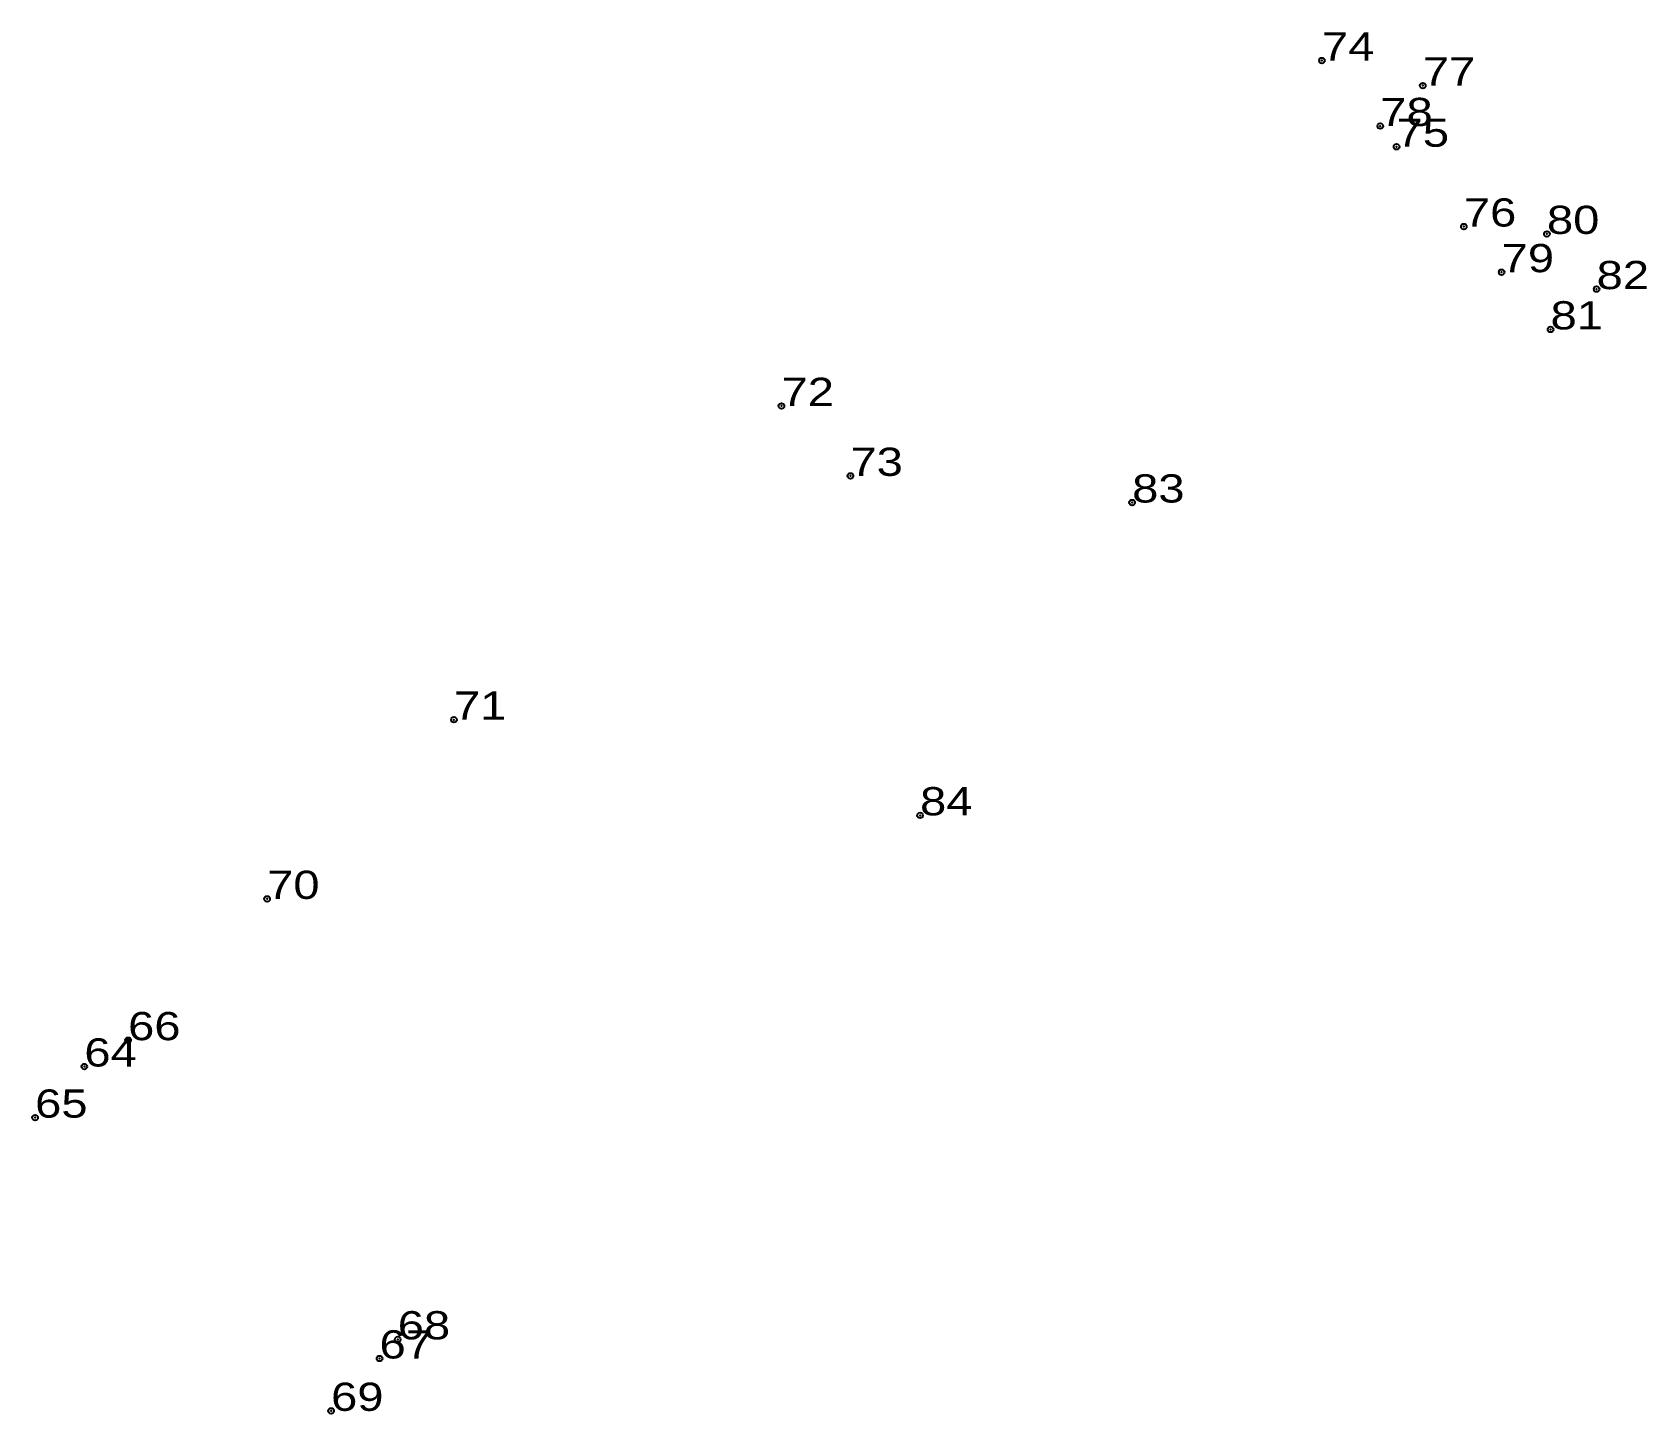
# Model space of a CAD drawing. Header units: metres. Extents: x 537071 to 552360, y 1837260 to 1843007.
# Drawn here: x 552224.3 to 552327.3, y 1840412 to 1840500.1 of the extents above; entities that cross this region are included whole.
import ezdxf

# ---------------------------------------------------------------- set-up
doc = ezdxf.new("R2010")
doc.units = ezdxf.units.M
doc.header["$LTSCALE"] = 0.72
doc.header["$PDMODE"] = 32
doc.header["$PDSIZE"] = 0.36
doc.layers.add('12', color=7, linetype='Continuous')
doc.layers.add('7', color=7, linetype='Continuous')

msp = doc.modelspace()

# ---------------------------------------------------------------- texts
at = {"layer": '12', "width": 1.25}
for s, p in [('74', (552306.59, 1840498.32)), ('77', (552313.02, 1840496.72)), ('78', (552310.31, 1840494.14)), ('75', (552311.35, 1840492.82)), ('76', (552315.64, 1840487.73)), ('80', (552320.94, 1840487.26)), ('79', (552318.05, 1840484.82)), ('82', (552324.11, 1840483.74)), ('81', (552321.17, 1840481.17)), ('72', (552272.11, 1840476.29)), ('73', (552276.51, 1840471.83)), ('83', (552294.48, 1840470.13)), ('71', (552251.22, 1840456.28)), ('84', (552280.95, 1840450.18)), ('70', (552239.3, 1840444.85)), ('66', (552230.43, 1840435.84)), ('64', (552227.64, 1840434.16)), ('65', (552224.5, 1840430.9)), ('68', (552247.63, 1840416.76)), ('67', (552246.47, 1840415.54)), ('69', (552243.38, 1840412.2))]:
    msp.add_text(s, height=1.8, dxfattribs=at).set_placement(p)

# ---------------------------------------------------------------- linework, layer by layer
at = {"layer": '7'}
for p in [(552306.59, 1840498.32), (552313.02, 1840496.72), (552310.31, 1840494.14), (552311.35, 1840492.82), (552315.64, 1840487.73), (552320.94, 1840487.26), (552318.05, 1840484.82), (552324.11, 1840483.74), (552321.17, 1840481.17), (552272.11, 1840476.29), (552276.51, 1840471.83), (552294.48, 1840470.13), (552251.22, 1840456.28), (552280.95, 1840450.18), (552239.3, 1840444.85), (552230.43, 1840435.84), (552227.64, 1840434.16), (552224.5, 1840430.9), (552247.63, 1840416.76), (552246.47, 1840415.54), (552243.38, 1840412.2)]:
    msp.add_point(p, dxfattribs=at)

msp.set_redraw_order([(e.dxf.handle, doc.entitydb.next_handle()) for e in msp.query("TEXT MTEXT ATTDEF DIMENSION ARC_DIMENSION")])  # texts and dimensions are drawn at this point

doc.saveas('drawing.dxf')
